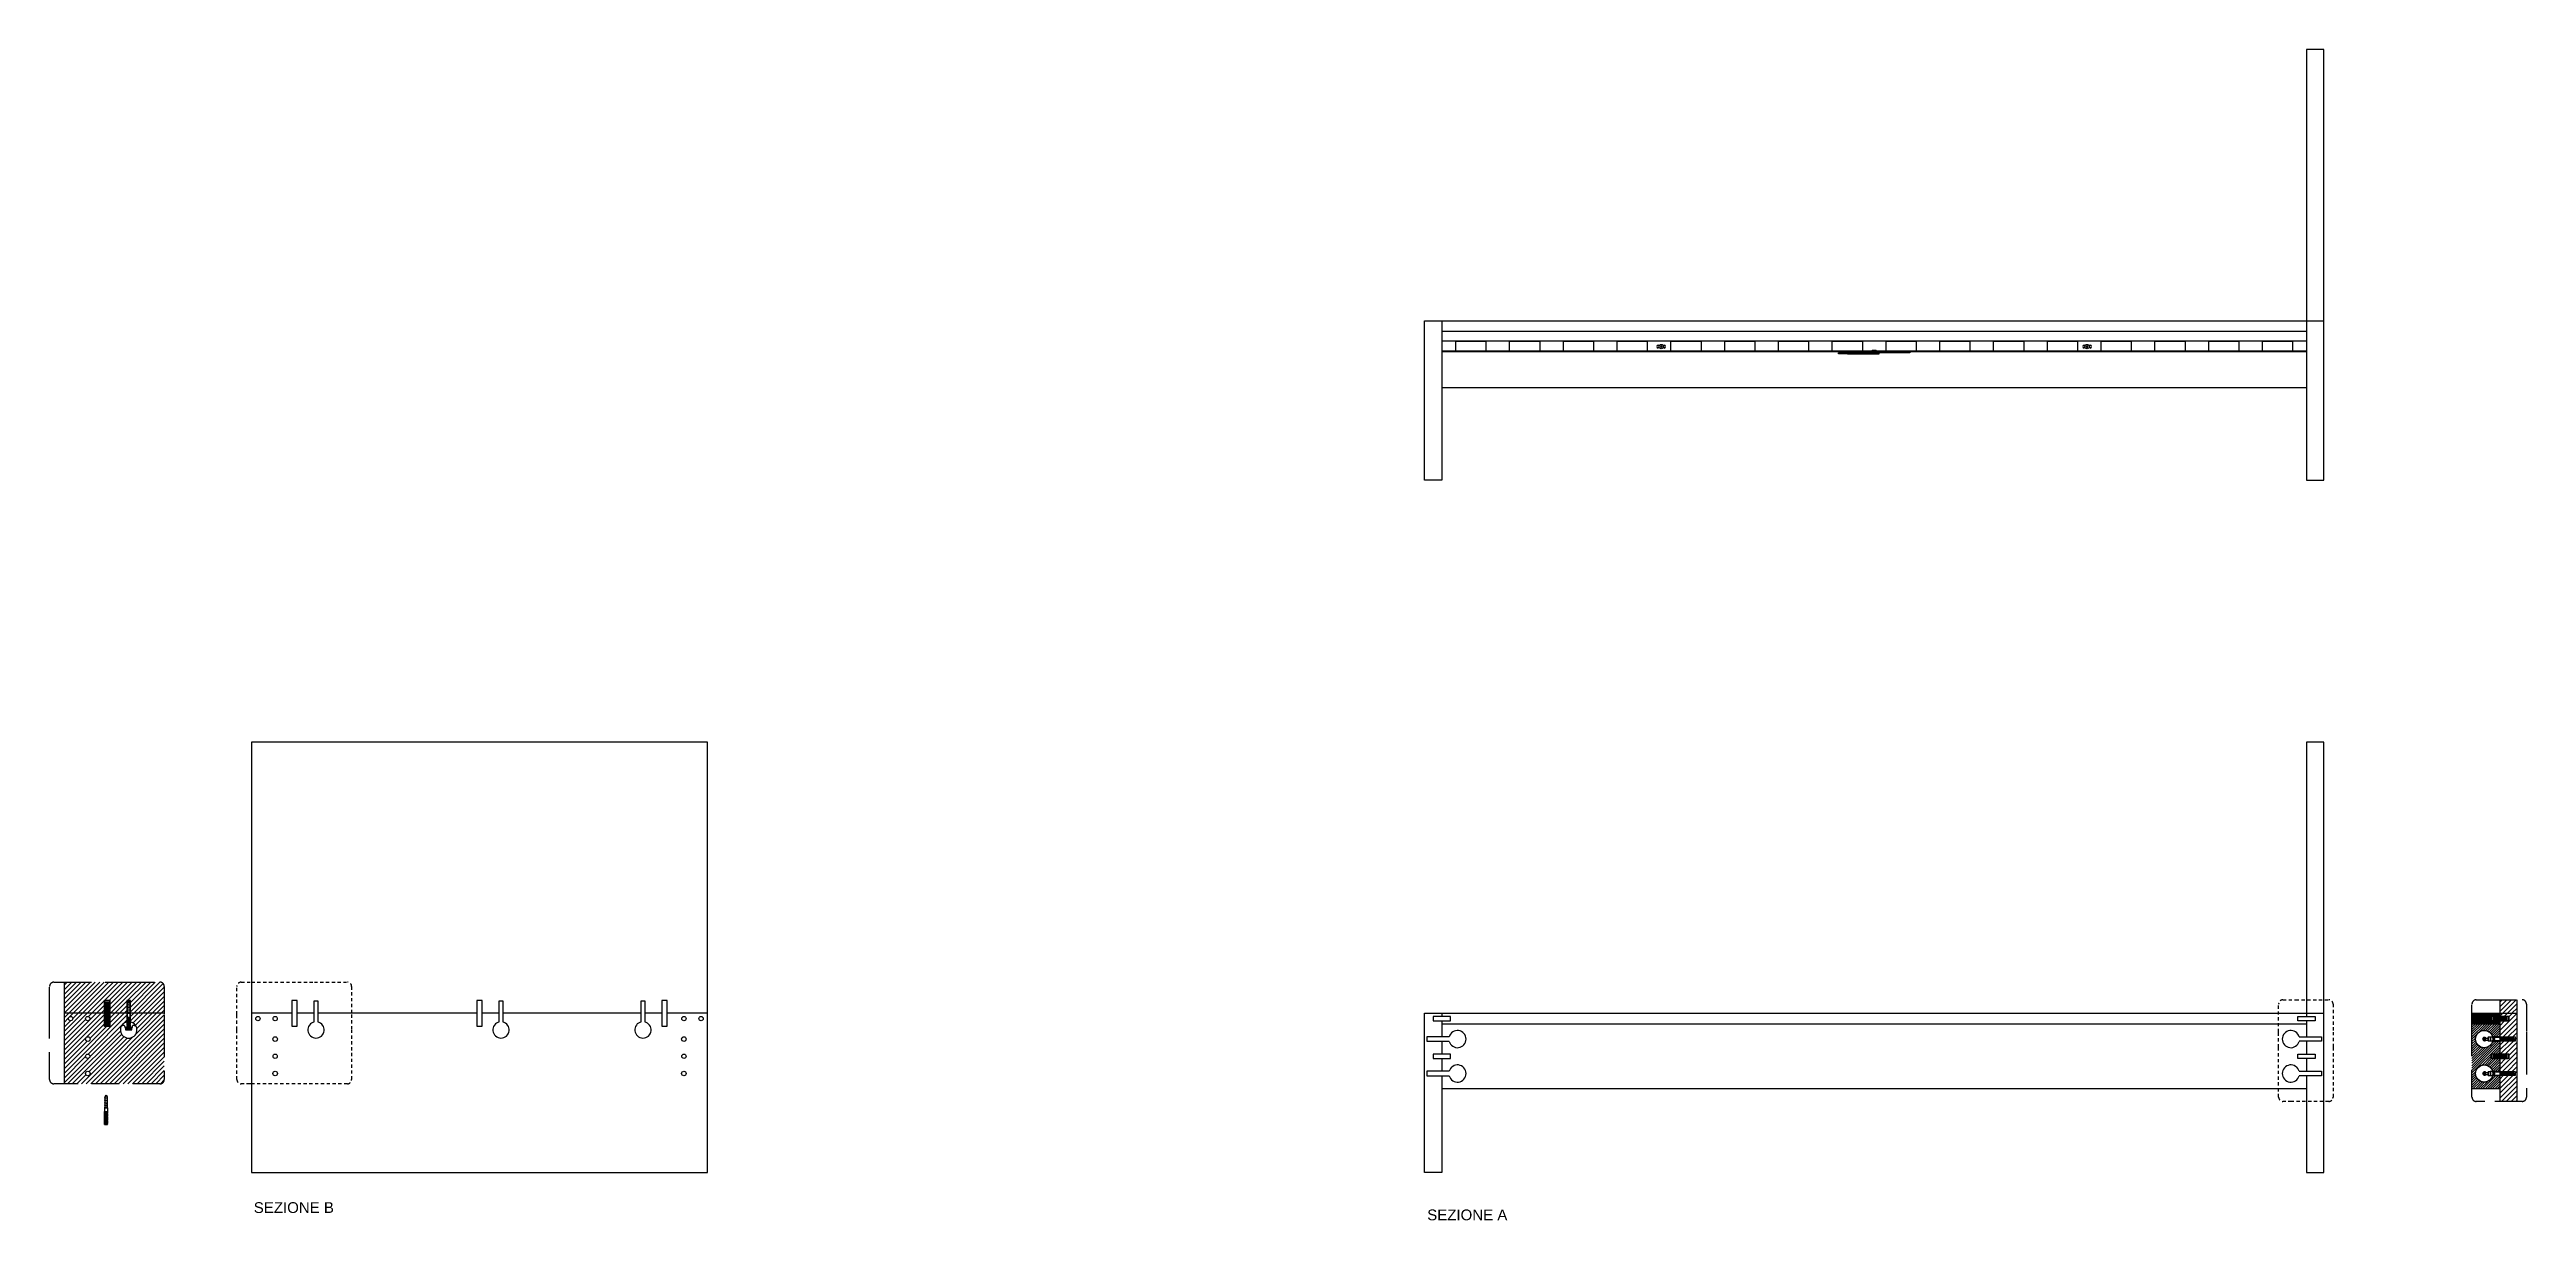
# Model space of a CAD drawing. Header units: millimetres. Extents: x 9 to 600, y -262 to 1234.
# Drawn here: x 9 to 585, y 962 to 1234 of the extents above; entities that cross this region are included whole.
import ezdxf

# ---------------------------------------------------------------- set-up
doc = ezdxf.new("R2010")
doc.units = ezdxf.units.MM
doc.linetypes.add('JIS_02_0.7', pattern=[1.35, 0.75, -0.6])
doc.linetypes.add('TRATTEGGIATA2', pattern=[9.525, 6.35, -3.175])
for name, color, linetype in [('campitura', 252, 'Continuous'), ('elementi sezionati', 170, 'Continuous'), ('SEZ 1', 150, 'Continuous'), ('sezioni', 2, 'Continuous'), ('simboli', 7, 'Continuous'), ('Vano viti', 130, 'Continuous'), ('Viti', 50, 'Continuous'), ('viti dietro', 249, 'Continuous')]:
    doc.layers.add(name, color=color, linetype=linetype)
doc.styles.get("Standard").update_dxf_attribs({"font": 'arial.ttf'})

msp = doc.modelspace()

# ---------------------------------------------------------------- texts
at = {"layer": 'sezioni', "char_height": 2.5, "attachment_point": 1}
for s, insert in [('SEZIONE B', (56.51, 966.39)), ('SEZIONE A', (329.25, 964.69))]:
    msp.add_mtext_dynamic_manual_height_columns(s, width=19.726, gutter_width=12.5, heights=[0], dxfattribs=dict(at, insert=insert))

# ---------------------------------------------------------------- blocks, each defined once
blk = doc.blocks.new('101359')
for p, q in [((40.25, 264.26), (40.25, 265.24)), ((43.65, 265.15), (40.45, 265.15)), ((43.65, 264.95), (40.45, 264.95)), ((43.85, 265.24), (43.85, 264.26)), ((43.65, 264.75), (40.45, 264.75)), ((43.65, 264.55), (40.45, 264.55)), ((43.65, 264.35), (40.45, 264.35))]:
    blk.add_line(p, q)
blk.add_lwpolyline([(44.05, 265, 0.198912), (44.02, 265.08), (43.88, 265.22, 0.198932), (43.81, 265.25), (40.29, 265.25, 0.198544), (40.22, 265.22), (40.08, 265.08, 0.199261), (40.05, 265), (40.05, 264.49, 0.198038), (40.08, 264.42), (40.22, 264.28, 0.199807), (40.29, 264.25), (43.81, 264.25, 0.198893), (43.88, 264.28), (44.02, 264.42, 0.198912), (44.05, 264.49), (44.05, 265)], format="xyb")
blk = doc.blocks.new('101367')
for p, q in [((40.33, 268.19), (40.33, 267.01)), ((40.53, 268), (45.73, 268)), ((40.53, 267.8), (45.73, 267.8)), ((40.53, 267.6), (45.73, 267.6)), ((40.53, 267.4), (45.73, 267.4)), ((40.53, 267.2), (45.73, 267.2)), ((45.93, 268.19), (45.93, 267.01))]:
    blk.add_line(p, q)
blk.add_lwpolyline([(40.3, 268.17), (40.19, 268.06, 0.198912), (40.13, 267.92), (40.13, 267.28, 0.198912), (40.19, 267.14), (40.3, 267.03, 0.198912), (40.37, 267), (45.89, 267, 0.198912), (45.96, 267.03), (46.07, 267.14, 0.198912), (46.13, 267.28), (46.13, 267.92, 0.198912), (46.07, 268.06), (45.96, 268.17, 0.198912), (45.89, 268.2), (40.37, 268.2, 0.198912)], format="xyb", close=True)
blk = doc.blocks.new('*U64')
blk.add_lwpolyline([(-0.02, 0.1), (-0.02, 0.25), (0.03, 0.1), (0.14, -0.5), (0.14, -0.65), (0.09, -0.5), (-0.02, 0.1)])
blk = doc.blocks.new('*U65')
at = {"layer": 'Viti', "color": 0, "linetype": 'ByBlock', "lineweight": -2, "transparency": 16777216}
for p in [(42.38, 270.66), (42.69, 270.66), (42.99, 270.66), (43.3, 270.66), (43.61, 270.66), (43.91, 270.66), (44.22, 270.66), (44.53, 270.66), (44.83, 270.66)]:
    blk.add_blockref('*U64', p, dxfattribs=at)
blk = doc.blocks.new('*U66')
blk.add_lwpolyline([(-0.02, 0.1), (-0.02, 0.25), (0.03, 0.1), (0.14, -0.5), (0.14, -0.65), (0.09, -0.5), (-0.02, 0.1)])
blk = doc.blocks.new('*U67')
at = {"layer": 'Viti', "color": 0, "linetype": 'ByBlock', "lineweight": -2, "transparency": 16777216}
for p in [(42.38, 270.66), (42.69, 270.66), (42.99, 270.66), (43.3, 270.66), (43.61, 270.66), (43.91, 270.66), (44.22, 270.66), (44.53, 270.66), (44.83, 270.66)]:
    blk.add_blockref('*U66', p, dxfattribs=at)
blk = doc.blocks.new('*U68')
blk.add_lwpolyline([(-0.01, 0.05), (0, 0.15), (0.04, 0.05), (0.13, -0.45), (0.13, -0.55), (0.08, -0.45), (-0.01, 0.05)])
blk = doc.blocks.new('*U69')
at = {"layer": 'Viti', "color": 0, "linetype": 'ByBlock', "lineweight": -2, "transparency": 16777216}
for p in [(42.38, 270.66), (42.76, 270.66), (43.15, 270.66), (43.53, 270.66), (43.91, 270.66), (44.3, 270.66), (44.68, 270.66)]:
    blk.add_blockref('*U68', p, dxfattribs=at)
blk = doc.blocks.new('114254')
for p, q in [((40.13, 245.68), (40.13, 244.18)), ((40.63, 245.68), (40.13, 245.68)), ((40.13, 245.3), (40.63, 245.3)), ((40.13, 244.55), (40.63, 244.55)), ((40.13, 244.18), (40.63, 244.18)), ((40.63, 245.73), (40.63, 244.13)), ((40.63, 244.18), (40.63, 245.68)), ((40.73, 245.83), (40.73, 244.03)), ((40.73, 245.83), (40.73, 245.83)), ((40.73, 244.03), (40.73, 244.03))]:
    blk.add_line(p, q)
for centre, start, end in [((40.73, 245.73), 90, 180), ((40.73, 244.13), 180, 270)]:
    blk.add_arc(centre, 0.1, start, end)
blk = doc.blocks.new('117327')
for p, q in [((40.06, 254.75), (40.08, 254.77)), ((40.08, 254.77), (40.08, 253.87)), ((40.28, 254.47), (40.23, 254.52)), ((40.23, 254.52), (40.23, 254.51)), ((40.24, 254.17), (40.23, 254.29)), ((40.23, 254.15), (40.24, 254.17)), ((40.24, 254.17), (40.29, 254.12)), ((40.3, 254.52), (40.28, 254.47)), ((40.31, 254.17), (40.28, 254.47)), ((40.29, 254.12), (40.31, 254.17)), ((40.35, 254.47), (40.3, 254.52)), ((40.31, 254.17), (40.36, 254.12)), ((40.37, 254.52), (40.35, 254.47)), ((40.38, 254.17), (40.35, 254.47)), ((40.36, 254.12), (40.38, 254.17)), ((40.42, 254.47), (40.37, 254.52)), ((40.38, 254.17), (40.43, 254.12)), ((40.44, 254.52), (40.42, 254.47)), ((40.45, 254.17), (40.42, 254.47)), ((40.43, 254.12), (40.45, 254.17)), ((40.49, 254.47), (40.44, 254.52)), ((40.45, 254.17), (40.5, 254.12)), ((40.51, 254.52), (40.49, 254.47)), ((40.52, 254.17), (40.49, 254.47)), ((40.5, 254.12), (40.52, 254.17)), ((40.56, 254.47), (40.51, 254.52)), ((40.52, 254.17), (40.57, 254.12)), ((40.58, 254.52), (40.56, 254.47)), ((40.59, 254.17), (40.56, 254.47)), ((40.57, 254.12), (40.59, 254.17)), ((40.63, 254.47), (40.58, 254.52)), ((40.59, 254.17), (40.64, 254.12)), ((40.65, 254.52), (40.63, 254.47)), ((40.66, 254.17), (40.63, 254.47)), ((40.64, 254.12), (40.66, 254.17)), ((40.7, 254.47), (40.65, 254.52)), ((40.66, 254.17), (40.71, 254.12)), ((40.72, 254.52), (40.7, 254.47)), ((40.73, 254.17), (40.7, 254.47)), ((40.71, 254.12), (40.73, 254.17)), ((40.77, 254.47), (40.72, 254.52)), ((40.73, 254.17), (40.78, 254.12)), ((40.8, 254.17), (40.77, 254.47)), ((40.77, 254.47), (40.8, 254.47)), ((40.78, 254.12), (40.8, 254.17)), ((40.8, 254.17), (40.8, 254.17)), ((40.83, 254.45), (40.83, 254.2))]:
    blk.add_line(p, q)
blk.add_lwpolyline([(40.08, 254.77), (40.2, 254.77, -0.414214), (40.23, 254.74), (40.23, 253.9, -0.414214), (40.2, 253.87), (40.08, 253.87), (40.06, 253.89, -0.198912), (40.03, 253.96), (40.03, 254.68)], format="xyb")
for centre, radius, start, end in [((40.13, 254.68), 0.1, 135, 180), ((40.8, 254.45), 0.025, 0, 90), ((40.8, 254.2), 0.025, 270, 0)]:
    blk.add_arc(centre, radius, start, end)
blk = doc.blocks.new('*U87')
blk.add_lwpolyline([(-0.01, 0.05), (0, 0.15), (0.04, 0.05), (0.13, -0.45), (0.13, -0.55), (0.08, -0.45), (-0.01, 0.05)])
blk = doc.blocks.new('*U88')
at = {"layer": 'viti dietro', "color": 0, "linetype": 'ByBlock', "lineweight": -2, "transparency": 16777216}
for p in [(42.38, 270.66), (42.76, 270.66), (43.15, 270.66), (43.53, 270.66), (43.91, 270.66), (44.3, 270.66), (44.68, 270.66)]:
    blk.add_blockref('*U87', p, dxfattribs=at)

# ---------------------------------------------------------------- hatches: boundary and pattern name
at = {"layer": 'campitura'}
h = msp.add_hatch(dxfattribs=at)
h.set_pattern_fill('ANSI31', color=256, scale=0.24)
h.paths.add_polyline_path([(18.45, 1004.28, -1), (17.4, 1004.28, -1)], flags=16)
h.paths.add_polyline_path([(17.43, 1009.03, -1), (18.43, 1009.03, -1)], flags=16)
h.paths.add_polyline_path([(18.43, 1000.28, -1), (17.43, 1000.28, -1)], flags=16)
h.paths.add_polyline_path([(13.43, 1009.03, -1), (14.43, 1009.03, -1)], flags=16)
h.paths.add_polyline_path([(18.45, 996.28, -1), (17.4, 996.28, -1)], flags=16)
edge = h.paths.add_edge_path()
edge.add_line((23.07, 1013.32), (23.07, 1010.28))
edge.add_line((23.07, 1010.28), (27.04, 1010.28))
edge.add_line((27.04, 1010.28), (27.04, 1013.21))
edge.add_line((27.04, 1013.21), (27.82, 1013.21))
edge.add_line((27.82, 1013.21), (27.82, 1010.28))
edge.add_line((27.82, 1010.28), (35.71, 1010.28))
edge.add_line((35.71, 1010.28), (35.71, 1016.5))
edge.add_arc((34.71, 1016.5), 1, 0, 90)
edge.add_line((34.71, 1017.5), (27.04, 1017.5))
edge.add_line((27.04, 1017.5), (12.43, 1017.5))
edge.add_line((12.43, 1017.5), (12.43, 1010.28))
edge.add_line((12.43, 1010.28), (21.79, 1010.28))
edge.add_line((21.79, 1010.28), (21.79, 1013.32))
edge.add_line((21.79, 1013.32), (23.07, 1013.32))
edge = h.paths.add_edge_path()
edge.add_line((21.79, 1007.24), (21.79, 1010.28))
edge.add_line((21.79, 1010.28), (12.43, 1010.28))
edge.add_line((12.43, 1010.28), (12.43, 993.89))
edge.add_line((12.43, 993.89), (34.71, 993.89))
edge.add_arc((34.71, 994.89), 1, 270, 360)
edge.add_line((35.71, 994.89), (35.71, 1006.46))
edge.add_line((35.71, 1006.46), (35.71, 1010))
edge.add_line((35.71, 1010), (35.71, 1010.28))
edge.add_line((35.71, 1010.28), (27.83, 1010.28))
edge.add_line((27.83, 1010.28), (27.83, 1009.03))
edge.add_line((27.83, 1009.03), (27.87, 1009.03))
edge.add_line((27.87, 1009.03), (27.87, 1008.28))
edge.add_arc((27.42, 1006.41), 1.93, -256.93984, 76.6341, ccw=False)
edge.add_line((26.99, 1008.28), (26.99, 1009.03))
edge.add_line((26.99, 1009.03), (27.03, 1009.03))
edge.add_line((27.03, 1009.03), (27.03, 1010.28))
edge.add_line((27.03, 1010.28), (23.07, 1010.28))
edge.add_line((23.07, 1010.28), (23.07, 1007.24))
edge.add_line((23.07, 1007.24), (21.79, 1007.24))
h = msp.add_hatch(dxfattribs=at)
h.set_pattern_fill('ANSI31', color=256, scale=0.24)
h.paths.add_polyline_path([(582.58, 1013.41), (578.58, 1013.41), (578.58, 1010.28), (582.58, 1010.28)])
h = msp.add_hatch(dxfattribs=at)
h.set_pattern_fill('ANSI31', color=256, scale=0.05)
h.paths.add_polyline_path([(578.58, 1008.49), (576.54, 1008.49), (576.54, 1009.57), (578.58, 1009.57), (578.58, 1010.28), (572.09, 1010.28), (572.09, 1007.78), (578.58, 1007.78)])
h = msp.add_hatch(dxfattribs=at)
h.set_pattern_fill('ANSI31', color=256, scale=0.125)
edge = h.paths.add_edge_path()
edge.add_line((576.89, 996.85), (578.58, 996.85))
edge.add_line((578.58, 996.85), (578.58, 999.74))
edge.add_line((578.58, 999.74), (576.54, 999.74))
edge.add_line((576.54, 999.74), (576.54, 1000.82))
edge.add_line((576.54, 1000.82), (578.58, 1000.82))
edge.add_line((578.58, 1000.82), (578.58, 1003.72))
edge.add_line((578.58, 1003.72), (576.89, 1003.72))
edge.add_arc((574.93, 1004.28), 2.04, 16.0789, 343.9211, ccw=False)
edge.add_line((576.89, 1004.85), (578.58, 1004.85))
edge.add_line((578.58, 1004.85), (578.58, 1007.78))
edge.add_line((578.58, 1007.78), (572.09, 1007.78))
edge.add_line((572.09, 1007.78), (572.09, 1005.91))
edge.add_line((572.09, 1005.91), (572.09, 1002.37))
edge.add_line((572.09, 1002.37), (572.09, 992.78))
edge.add_line((572.09, 992.78), (578.58, 992.78))
edge.add_line((578.58, 992.78), (578.58, 995.72))
edge.add_line((578.58, 995.72), (576.89, 995.72))
edge.add_arc((574.93, 996.28), 2.04, 16.0789, 343.9211, ccw=False)
h = msp.add_hatch(dxfattribs=at)
h.set_pattern_fill('ANSI31', color=256, scale=0.25)
h.paths.add_polyline_path([(582.58, 1010.28), (578.58, 1010.28), (578.58, 1009.57), (580.62, 1009.57), (580.62, 1008.49), (578.58, 1008.49), (578.58, 1004.85), (578.62, 1004.85), (578.62, 1004.77), (582.12, 1004.77), (582.12, 1003.81), (578.62, 1003.81), (578.62, 1003.72), (578.58, 1000.82), (580.62, 1000.82), (580.62, 999.74), (578.58, 999.74), (578.58, 996.85), (578.62, 996.85), (578.62, 996.77), (582.12, 996.77), (582.12, 995.8), (578.62, 995.8), (578.62, 995.72), (578.58, 989.79), (582.58, 989.79)])

# ---------------------------------------------------------------- linework, layer by layer
for p, q in [((533.64, 1166.39), (332.64, 1166.39)), ((533.64, 1164.09), (332.64, 1164.09)), ((533.64, 1163.89), (332.64, 1163.89)), ((332.64, 1155.64), (533.64, 1155.64))]:
    msp.add_line(p, q)
for points in [[(332.64, 1171.14), (533.64, 1171.14), (533.64, 1168.64), (332.64, 1168.64)], [(382.96, 1165.47), (383.26, 1165.47)], [(383.26, 1164.82), (382.96, 1164.82)], [(384.02, 1165.47), (384.31, 1165.47)], [(384.31, 1164.82), (384.02, 1164.82)], [(481.96, 1165.47), (482.26, 1165.47)], [(482.26, 1164.82), (481.96, 1164.82)], [(483.02, 1165.47), (483.31, 1165.47)], [(483.31, 1164.82), (483.02, 1164.82)], [(21.94, 990.39), (21.94, 990.72)], [(21.94, 990.01), (21.94, 990.34)], [(22.44, 990.81), (22.44, 990.48)], [(22.44, 990.43), (22.44, 990.1)], [(21.94, 989.62), (21.94, 989.96)], [(21.94, 989.24), (21.94, 989.57)], [(21.94, 988.86), (21.94, 989.19)], [(22.44, 990.05), (22.44, 989.71)], [(22.44, 989.66), (22.44, 989.33)], [(22.44, 989.28), (22.44, 988.95)]]:
    msp.add_lwpolyline(points)
for points in [[(383.82, 1165.19), (383.7, 1165.19, -0.414214), (383.69, 1165.2), (383.69, 1165.33, 0.414214), (383.68, 1165.34), (383.6, 1165.34, 0.414214), (383.59, 1165.33), (383.59, 1165.2, -0.414214), (383.58, 1165.19), (383.45, 1165.19, 0.414214), (383.44, 1165.18), (383.44, 1165.1, 0.414214), (383.45, 1165.09), (383.58, 1165.09, -0.414214), (383.59, 1165.08), (383.59, 1164.96, 0.414214), (383.6, 1164.95), (383.68, 1164.95, 0.414214), (383.69, 1164.96), (383.69, 1165.08, -0.414214), (383.7, 1165.09), (383.82, 1165.09, 0.414214), (383.83, 1165.1), (383.83, 1165.18, 0.414214)], [(482.82, 1165.19), (482.7, 1165.19, -0.414214), (482.69, 1165.2), (482.69, 1165.33, 0.414214), (482.68, 1165.34), (482.6, 1165.34, 0.414214), (482.59, 1165.33), (482.59, 1165.2, -0.414214), (482.58, 1165.19), (482.45, 1165.19, 0.414214), (482.44, 1165.18), (482.44, 1165.1, 0.414214), (482.45, 1165.09), (482.58, 1165.09, -0.414214), (482.59, 1165.08), (482.59, 1164.96, 0.414214), (482.6, 1164.95), (482.68, 1164.95, 0.414214), (482.69, 1164.96), (482.69, 1165.08, -0.414214), (482.7, 1165.09), (482.82, 1165.09, 0.414214), (482.83, 1165.1), (482.83, 1165.18, 0.414214)]]:
    msp.add_lwpolyline(points, format="xyb", close=True)
msp.add_lwpolyline([(21.94, 990.77), (21.94, 990.83, -0.175452), (22.01, 991.02), (22.18, 991.23, -0.468375), (22.2, 991.23), (22.37, 991.02, -0.149), (22.44, 990.86, -0.149)], format="xyb")
for centre in [(383.64, 1165.14), (482.64, 1165.14)]:
    msp.add_circle(centre, 0.5)
for centre, start, end in [((382.96, 1165.14), 90, 270), ((384.31, 1165.14), 270, 90), ((481.96, 1165.14), 90, 270), ((483.31, 1165.14), 270, 90)]:
    msp.add_arc(centre, 0.325, start, end)
at = {"layer": 'elementi sezionati'}
for p, q in [((533.64, 1171.14), (537.64, 1171.14)), ((426.95, 1163.69), (431.96, 1163.69)), ((533.64, 1010.28), (537.64, 1010.28)), ((332.64, 992.78), (533.64, 992.78))]:
    msp.add_line(p, q, dxfattribs=at)
for points in [[(533.64, 1134.14), (537.64, 1134.14), (537.64, 1234.14), (533.64, 1234.14), (533.64, 1134.14)], [(328.64, 1134.14), (328.64, 1171.14), (332.64, 1171.14), (332.64, 1134.14), (328.64, 1134.14)], [(424.87, 1163.69), (426.95, 1163.69), (426.95, 1163.49), (424.87, 1163.49), (424.87, 1163.69)], [(426.95, 1163.49), (434.31, 1163.49), (434.31, 1163.69)], [(439.33, 1163.69), (431.96, 1163.69), (431.96, 1163.89)], [(441.4, 1163.89), (441.4, 1163.69), (439.33, 1163.69), (439.33, 1163.89)], [(161.98, 1010.28), (161.98, 1073.28), (55.98, 1073.28), (55.98, 1010.28)], [(533.64, 973.28), (537.64, 973.28), (537.64, 1073.28), (533.64, 1073.28), (533.64, 1009.53)], [(65.38, 1010.28), (55.98, 1010.28), (55.98, 973.28), (161.98, 973.28)], [(70.58, 1010.28), (66.58, 1010.28)], [(108.38, 1010.28), (71.38, 1010.28)], [(113.58, 1010.28), (109.58, 1010.28)], [(146.58, 1010.28), (114.38, 1010.28)], [(151.38, 1010.28), (147.38, 1010.28)], [(161.98, 973.28), (161.98, 1010.28), (152.58, 1010.28)], [(328.64, 973.28), (328.64, 1010.28), (332.64, 1010.28), (332.64, 1009.53)], [(332.64, 1010.28), (533.64, 1010.28), (533.64, 1009.53)], [(533.64, 1008.53), (533.64, 1007.78), (332.64, 1007.78)], [(332.64, 1008.53), (332.64, 1004.81)], [(533.64, 1008.53), (533.64, 1004.81)], [(332.64, 1003.76), (332.64, 1000.78)], [(533.64, 1003.76), (533.64, 1000.78)], [(332.64, 999.78), (332.64, 996.81)], [(533.64, 999.78), (533.64, 996.81)], [(332.64, 995.76), (332.64, 973.28), (328.64, 973.28)], [(533.64, 995.76), (533.64, 973.28)]]:
    msp.add_lwpolyline(points, dxfattribs=at)
for points in [[(335.89, 1166.39), (342.89, 1166.39), (342.89, 1164.09), (335.89, 1164.09)], [(348.39, 1166.39), (355.39, 1166.39), (355.39, 1164.09), (348.39, 1164.09)], [(360.89, 1166.39), (367.89, 1166.39), (367.89, 1164.09), (360.89, 1164.09)], [(373.39, 1166.39), (380.39, 1166.39), (380.39, 1164.09), (373.39, 1164.09)], [(385.89, 1166.39), (392.89, 1166.39), (392.89, 1164.09), (385.89, 1164.09)], [(398.39, 1166.39), (405.39, 1166.39), (405.39, 1164.09), (398.39, 1164.09)], [(410.89, 1166.39), (417.89, 1166.39), (417.89, 1164.09), (410.89, 1164.09)], [(423.39, 1166.39), (430.39, 1166.39), (430.39, 1164.09), (423.39, 1164.09)], [(435.89, 1166.39), (442.89, 1166.39), (442.89, 1164.09), (435.89, 1164.09)], [(448.39, 1166.39), (455.39, 1166.39), (455.39, 1164.09), (448.39, 1164.09)], [(460.89, 1166.39), (467.89, 1166.39), (467.89, 1164.09), (460.89, 1164.09)], [(473.39, 1166.39), (480.39, 1166.39), (480.39, 1164.09), (473.39, 1164.09)], [(485.89, 1166.39), (492.89, 1166.39), (492.89, 1164.09), (485.89, 1164.09)], [(498.39, 1166.39), (505.39, 1166.39), (505.39, 1164.09), (498.39, 1164.09)], [(510.89, 1166.39), (517.89, 1166.39), (517.89, 1164.09), (510.89, 1164.09)], [(523.39, 1166.39), (530.39, 1166.39), (530.39, 1164.09), (523.39, 1164.09)]]:
    msp.add_lwpolyline(points, close=True, dxfattribs=at)
at = {"layer": 'SEZ 1'}
for p, q in [((578.58, 1010.28), (582.58, 1010.28)), ((572.09, 992.78), (578.58, 992.78))]:
    msp.add_line(p, q, dxfattribs=at)
for points in [[(12.43, 1017.5), (12.43, 1010.28)], [(578.58, 1013.41), (578.58, 1009.57)], [(582.58, 989.79), (582.58, 1013.41)], [(21.79, 1010.28), (12.43, 1010.28), (12.43, 993.89)], [(27.04, 1010.28), (23.07, 1010.28)], [(35.71, 1010.28), (27.82, 1010.28)], [(572.09, 1010.28), (578.58, 1010.28), (578.58, 1009.57)], [(578.58, 1008.49), (578.58, 1007.78), (572.09, 1007.78)], [(578.58, 1008.49), (578.58, 1004.85)], [(578.58, 1003.72), (578.58, 1000.82)], [(578.58, 999.74), (578.58, 996.85)], [(578.58, 995.72), (578.58, 989.79)]]:
    msp.add_lwpolyline(points, dxfattribs=at)
for points in [[(21.79, 1010.28), (21.79, 1013.32), (23.07, 1013.32), (23.07, 1007.24), (21.79, 1007.24)], [(576.54, 1009.03), (576.54, 1009.57), (580.62, 1009.57), (580.62, 1008.49), (576.54, 1008.49)], [(576.54, 1000.28), (576.54, 1000.82), (580.62, 1000.82), (580.62, 999.74), (576.54, 999.74)]]:
    msp.add_lwpolyline(points, close=True, dxfattribs=at)
for points in [[(27.87, 1008.28), (27.87, 1009.03), (27.82, 1009.03), (27.82, 1010.28), (27.82, 1013.21), (27.43, 1013.21), (27.04, 1013.21), (27.04, 1010.28), (27.04, 1009.03), (26.99, 1009.03), (26.99, 1008.28, 8.63415)], [(576.89, 1004.85), (578.62, 1004.85), (578.62, 1004.77), (582.12, 1004.77), (582.12, 1003.81), (578.62, 1003.81), (578.62, 1003.72), (576.89, 1003.72, -7.079996)], [(576.89, 996.85), (578.62, 996.85), (578.62, 996.77), (582.12, 996.77), (582.12, 995.8), (578.62, 995.8), (578.62, 995.72), (576.89, 995.72, -7.079996)]]:
    msp.add_lwpolyline(points, format="xyb", close=True, dxfattribs=at)
at = {"layer": 'simboli', "linetype": 'TRATTEGGIATA2'}
for points in [[(12.43, 1017.5), (27.04, 1017.5), (34.71, 1017.5, -0.414214), (35.71, 1016.5), (35.71, 1010), (35.71, 1006.46), (35.71, 994.89, -0.414214), (34.71, 993.89), (12.43, 993.89), (12.04, 993.89), (10.04, 993.89, -0.414214), (9.04, 994.89), (9.04, 1006.46), (9.04, 1010), (9.04, 1016.5, -0.414214), (10.04, 1017.5)], [(572.09, 1002.37), (572.09, 1005.91), (572.09, 1012.41, -0.414214), (573.09, 1013.41), (576.08, 1013.41), (583.75, 1013.41, -0.414214), (584.75, 1012.41), (584.75, 1005.91), (584.75, 1002.37), (584.75, 990.79, -0.414214), (583.75, 989.79), (575.09, 989.79), (573.09, 989.79, -0.414214), (572.09, 990.79)]]:
    msp.add_lwpolyline(points, format="xyb", close=True, dxfattribs=at)
at = {"layer": 'simboli', "linetype": 'JIS_02_0.7'}
for points in [[(55.98, 1017.5), (70.59, 1017.5), (78.26, 1017.5, -0.414214), (79.26, 1016.5), (79.26, 1010), (79.26, 1006.46), (79.26, 994.89, -0.414214), (78.26, 993.89), (55.98, 993.89), (55.59, 993.89), (53.59, 993.89, -0.414214), (52.59, 994.89), (52.59, 1006.46), (52.59, 1010), (52.59, 1016.5, -0.414214), (53.59, 1017.5)], [(527.15, 1002.37), (527.15, 1005.91), (527.15, 1012.41, -0.414214), (528.15, 1013.41), (531.13, 1013.41), (538.8, 1013.41, -0.414214), (539.8, 1012.41), (539.8, 1005.91), (539.8, 1002.37), (539.8, 990.79, -0.414214), (538.8, 989.79), (530.15, 989.79), (528.15, 989.79, -0.414214), (527.15, 990.79)]]:
    msp.add_lwpolyline(points, format="xyb", close=True, dxfattribs=at)
at = {"layer": 'Vano viti'}
for points in [[(66.58, 1013.28), (65.38, 1013.28), (65.38, 1007.28), (66.58, 1007.28), (66.58, 1013.28)], [(109.58, 1013.28), (108.38, 1013.28), (108.38, 1007.28), (109.58, 1007.28), (109.58, 1013.28)], [(152.58, 1013.28), (151.38, 1013.28), (151.38, 1007.28), (152.58, 1007.28), (152.58, 1013.28)], [(70.58, 1008.26), (70.58, 1013.18), (71.38, 1013.18), (71.38, 1008.26)], [(113.58, 1008.26), (113.58, 1013.18), (114.38, 1013.18), (114.38, 1008.26)], [(146.58, 1008.26), (146.58, 1013.18), (147.38, 1013.18), (147.38, 1008.26)], [(334.64, 1009.53), (330.64, 1009.53), (330.64, 1008.53), (334.64, 1008.53), (334.64, 1009.53)], [(531.64, 1009.53), (535.64, 1009.53), (535.64, 1008.53), (531.64, 1008.53), (531.64, 1009.53)], [(334.36, 1004.81), (329.14, 1004.81), (329.14, 1003.76), (334.36, 1003.76)], [(531.92, 1004.81), (537.14, 1004.81), (537.14, 1003.76), (531.92, 1003.76)], [(334.36, 996.81), (329.14, 996.81), (329.14, 995.76), (334.36, 995.76)], [(334.64, 1000.78), (330.64, 1000.78), (330.64, 999.78), (334.64, 999.78), (334.64, 1000.78)], [(531.64, 1000.78), (535.64, 1000.78), (535.64, 999.78), (531.64, 999.78), (531.64, 1000.78)], [(531.92, 996.81), (537.14, 996.81), (537.14, 995.76), (531.92, 995.76)]]:
    msp.add_lwpolyline(points, dxfattribs=at)
for centre, radius in [((13.93, 1009.03), 0.5), ((17.93, 1009.03), 0.5), ((57.48, 1009.03), 0.5), ((61.48, 1009.03), 0.5), ((156.48, 1009.03), 0.5), ((160.48, 1009.03), 0.5), ((17.93, 1004.28), 0.525), ((61.48, 1004.28), 0.525), ((156.48, 1004.28), 0.525), ((17.93, 996.28), 0.525), ((17.93, 1000.28), 0.5), ((61.48, 996.28), 0.525), ((61.48, 1000.28), 0.5), ((156.48, 996.28), 0.525), ((156.48, 1000.28), 0.5)]:
    msp.add_circle(centre, radius, dxfattribs=at)
for centre, radius, start, end in [((70.97, 1006.41), 1.9, 101.99901, 77.69252), ((113.97, 1006.41), 1.9, 101.99901, 77.69252), ((146.97, 1006.41), 1.9, 101.99901, 77.69252), ((336.29, 1004.28), 2, 195.21846, 164.78154), ((529.99, 1004.28), 2, 15.21846, 344.78154), ((336.29, 996.28), 2, 195.21846, 164.78154), ((529.99, 996.28), 2, 15.21846, 344.78154)]:
    msp.add_arc(centre, radius, start, end, dxfattribs=at)
at = {"layer": 'Viti'}
for p, q in [((27.78, 1008.98), (27.08, 1008.98)), ((27.08, 1008.98), (27.08, 1008.93)), ((27.18, 1010.28), (27.68, 1010.28)), ((25.95, 1007.35), (25.79, 1007.35)), ((26.63, 1007.06), (28.21, 1007.06)), ((27.08, 1006.41), (27.78, 1006.46)), ((27.08, 1006.41), (27.77, 1006.41)), ((27.78, 1006.42), (27.78, 1006.46)), ((28.89, 1007.35), (29.05, 1007.35)), ((578.58, 1004.58), (578.6, 1004.58)), ((578.58, 1003.98), (578.71, 1003.98)), ((578.65, 1004.58), (578.91, 1004.58)), ((578.76, 1003.98), (579.02, 1003.98)), ((578.96, 1004.58), (579.22, 1004.58)), ((579.07, 1003.98), (579.32, 1003.98)), ((579.27, 1004.58), (579.52, 1004.58)), ((579.37, 1003.98), (579.63, 1003.98)), ((579.57, 1004.58), (579.83, 1004.58)), ((579.68, 1003.98), (579.94, 1003.98)), ((579.88, 1004.58), (580.14, 1004.58)), ((579.99, 1003.98), (580.24, 1003.98)), ((580.19, 1004.58), (580.44, 1004.58)), ((580.29, 1003.98), (580.55, 1003.98)), ((580.49, 1004.58), (580.75, 1004.58)), ((580.6, 1003.98), (580.86, 1003.98)), ((580.8, 1004.58), (581.06, 1004.58)), ((580.91, 1003.98), (581.16, 1003.98)), ((581.11, 1004.58), (581.36, 1004.58)), ((581.21, 1003.98), (581.37, 1003.98)), ((581.59, 1004.53), (581.69, 1004.48)), ((581.75, 1004.12), (581.59, 1004.04)), ((581.69, 1004.48), (581.69, 1004.63)), ((581.69, 1004.63), (581.74, 1004.46)), ((581.75, 1004.12), (581.69, 1004.48)), ((581.74, 1004.46), (582.08, 1004.28)), ((581.74, 1004.46), (581.8, 1004.14)), ((581.81, 1003.97), (581.75, 1004.12)), ((582.08, 1004.28), (581.8, 1004.14)), ((581.8, 1004.14), (581.81, 1003.97)), ((578.58, 996.58), (578.6, 996.58)), ((578.65, 996.58), (578.91, 996.58)), ((578.96, 996.58), (579.22, 996.58)), ((579.27, 996.58), (579.52, 996.58)), ((579.57, 996.58), (579.83, 996.58)), ((579.88, 996.58), (580.14, 996.58)), ((580.19, 996.58), (580.44, 996.58)), ((580.49, 996.58), (580.75, 996.58)), ((580.8, 996.58), (581.06, 996.58)), ((581.11, 996.58), (581.36, 996.58)), ((581.59, 996.53), (581.69, 996.48)), ((581.75, 996.12), (581.59, 996.04)), ((581.69, 996.48), (581.69, 996.63)), ((581.69, 996.63), (581.74, 996.45)), ((581.75, 996.12), (581.69, 996.48)), ((581.74, 996.45), (582.08, 996.28)), ((581.74, 996.45), (581.8, 996.14)), ((581.81, 995.97), (581.75, 996.12)), ((582.08, 996.28), (581.8, 996.14)), ((581.8, 996.14), (581.81, 995.97)), ((578.58, 995.98), (578.71, 995.98)), ((578.76, 995.98), (579.02, 995.98)), ((579.07, 995.98), (579.32, 995.98)), ((579.37, 995.98), (579.63, 995.98)), ((579.68, 995.98), (579.94, 995.98)), ((579.99, 995.98), (580.24, 995.98)), ((580.29, 995.98), (580.55, 995.98)), ((580.6, 995.98), (580.86, 995.98)), ((580.91, 995.98), (581.16, 995.98)), ((581.21, 995.98), (581.37, 995.98))]:
    msp.add_line(p, q, dxfattribs=at)
for points in [[(27.08, 1008.86), (27.03, 1008.88), (27.08, 1008.93)], [(27.08, 1008.79), (27.03, 1008.81), (27.08, 1008.86)], [(27.08, 1008.72), (27.03, 1008.74), (27.08, 1008.79)], [(27.08, 1008.65), (27.03, 1008.67), (27.08, 1008.72)], [(27.08, 1008.58), (27.03, 1008.6), (27.08, 1008.65)], [(27.08, 1008.51), (27.03, 1008.53), (27.08, 1008.58)], [(27.08, 1008.44), (27.03, 1008.46), (27.08, 1008.51)], [(27.08, 1008.37), (27.03, 1008.39), (27.08, 1008.44)], [(27.08, 1008.3), (27.03, 1008.32), (27.08, 1008.37)], [(27.03, 1008.25), (27.08, 1008.3)], [(27.08, 1008.98), (27.08, 1009.38), (27.78, 1009.38), (27.78, 1008.98)], [(27.08, 1008.93), (27.78, 1008.98)], [(27.08, 1008.86), (27.78, 1008.91)], [(27.08, 1008.79), (27.78, 1008.84)], [(27.08, 1008.72), (27.78, 1008.77)], [(27.08, 1008.65), (27.78, 1008.7)], [(27.08, 1008.58), (27.78, 1008.63)], [(27.08, 1008.51), (27.78, 1008.56)], [(27.08, 1008.44), (27.78, 1008.49)], [(27.08, 1008.37), (27.78, 1008.42)], [(27.08, 1008.3), (27.78, 1008.35)], [(27.13, 1009.38), (27.13, 1010.28), (27.73, 1010.28), (27.73, 1009.38)], [(27.18, 1012.33), (27.18, 1012.67)], [(27.18, 1011.95), (27.18, 1012.28)], [(27.18, 1011.57), (27.18, 1011.9)], [(27.18, 1011.18), (27.18, 1011.52)], [(27.18, 1010.8), (27.18, 1011.13)], [(27.18, 1010.42), (27.18, 1010.75)], [(27.18, 1010.28), (27.18, 1010.37)], [(27.67, 1008.27), (27.78, 1008.28)], [(27.68, 1012.76), (27.68, 1012.42)], [(27.68, 1012.37), (27.68, 1012.04)], [(27.68, 1011.99), (27.68, 1011.66)], [(27.68, 1011.61), (27.68, 1011.27)], [(27.68, 1011.22), (27.68, 1010.89)], [(27.68, 1010.84), (27.68, 1010.51)], [(27.68, 1010.46), (27.68, 1010.28)], [(27.78, 1008.91), (27.83, 1008.96), (27.78, 1008.98)], [(27.78, 1008.84), (27.83, 1008.89), (27.78, 1008.91)], [(27.78, 1008.77), (27.83, 1008.82), (27.78, 1008.84)], [(27.78, 1008.7), (27.83, 1008.75), (27.78, 1008.77)], [(27.78, 1008.63), (27.83, 1008.68), (27.78, 1008.7)], [(27.78, 1008.56), (27.83, 1008.61), (27.78, 1008.63)], [(27.78, 1008.49), (27.83, 1008.54), (27.78, 1008.56)], [(27.78, 1008.42), (27.83, 1008.47), (27.78, 1008.49)], [(27.78, 1008.35), (27.83, 1008.4), (27.78, 1008.42)], [(27.78, 1008.28), (27.83, 1008.33), (27.78, 1008.35)], [(27.81, 1008.25), (27.83, 1008.26), (27.78, 1008.28)], [(27.08, 1006.41), (27.03, 1006.43), (27.06, 1006.46)], [(576.86, 1004.81), (578.58, 1004.81), (578.58, 1003.76), (576.86, 1003.76)], [(578.58, 1004.63), (576.98, 1004.63), (576.98, 1003.93), (578.58, 1003.93)], [(581.36, 1004.58), (581.36, 1004.73), (581.41, 1004.58), (581.52, 1004.01), (581.52, 1003.85), (581.47, 1004), (581.36, 1004.58)], [(576.86, 996.81), (578.58, 996.81), (578.58, 995.76), (576.86, 995.76)], [(578.58, 996.63), (576.98, 996.63), (576.98, 995.93), (578.58, 995.93)], [(581.36, 996.58), (581.36, 996.73), (581.41, 996.58), (581.52, 996.01), (581.52, 995.84), (581.47, 995.99), (581.36, 996.58)]]:
    msp.add_lwpolyline(points, dxfattribs=at)
for points in [[(27.18, 1012.72), (27.18, 1012.78, -0.175452), (27.25, 1012.97), (27.42, 1013.17, -0.468375), (27.43, 1013.17), (27.61, 1012.97, -0.149), (27.67, 1012.81, -0.149)], [(576.98, 1004.63), (577.23, 1004.49, -0.259444), (577.34, 1004.28), (577.34, 1004.28, -0.259444), (577.23, 1004.08), (576.98, 1003.93)], [(576.98, 996.63), (577.23, 996.49, -0.259444), (577.34, 996.28), (577.34, 996.28, -0.259444), (577.23, 996.08), (576.98, 995.93)]]:
    msp.add_lwpolyline(points, format="xyb", dxfattribs=at)
for points in [[(574.73, 1004.63), (574.53, 1004.28), (574.73, 1003.94), (575.13, 1003.94), (575.33, 1004.28), (575.13, 1004.63)], [(574.73, 996.63), (574.53, 996.28), (574.73, 995.94), (575.13, 995.94), (575.33, 996.28), (575.13, 996.63)]]:
    msp.add_lwpolyline(points, close=True, dxfattribs=at)
for centre in [(574.93, 1004.28), (574.93, 996.28)]:
    msp.add_circle(centre, 2, dxfattribs=at)
for centre, radius, start, end in [((27.42, 1006.41), 1.89, 29.95894, 150.04106), ((26.23, 1007.06), 0.4, 0, 135), ((27.77, 1006.42), 0.01, 270, 0), ((28.61, 1007.06), 0.4, 45, 180), ((581.37, 1004.48), 0.5, 270, 281.77635), ((581.37, 1004.08), 0.5, 63.43495, 84.53427), ((581.37, 1004.48), 0.5, 287.45698, 296.56505), ((581.37, 996.48), 0.5, 270, 281.77635), ((581.37, 996.08), 0.5, 63.43495, 84.53427), ((581.37, 996.48), 0.5, 287.45698, 296.56505)]:
    msp.add_arc(centre, radius, start, end, dxfattribs=at)
at = {"layer": 'viti dietro'}
for p, q in [((574.93, 1004.56), (574.93, 1004.01)), ((574.98, 1004.72), (574.98, 1003.85)), ((575.03, 1004.73), (575.03, 1003.83)), ((575.13, 1004.72), (575.13, 1003.85)), ((575.18, 1004.53), (575.78, 1004.53)), ((575.18, 1004.03), (575.78, 1004.03)), ((575.78, 1004.53), (575.78, 1004.03)), ((575.8, 1004.6), (575.83, 1004.63)), ((575.8, 1003.97), (575.83, 1003.93)), ((575.83, 1004.78), (575.83, 1004.63)), ((575.83, 1004.63), (575.83, 1003.93)), ((575.83, 1003.93), (575.83, 1003.78)), ((576.33, 1004.78), (576.38, 1004.81)), ((576.38, 1003.76), (576.33, 1003.78)), ((576.38, 1004.81), (576.38, 1003.76)), ((574.93, 996.56), (574.93, 996.01)), ((574.98, 996.72), (574.98, 995.85)), ((575.03, 996.73), (575.03, 995.83)), ((575.13, 996.72), (575.13, 995.85)), ((575.18, 996.53), (575.78, 996.53)), ((575.18, 996.03), (575.78, 996.03)), ((575.78, 996.53), (575.78, 996.03)), ((575.8, 996.6), (575.83, 996.63)), ((575.83, 996.78), (575.83, 996.63)), ((575.83, 996.63), (575.83, 995.93)), ((576.33, 996.78), (576.38, 996.81)), ((576.38, 996.81), (576.38, 995.76)), ((575.8, 995.97), (575.83, 995.93)), ((575.83, 995.93), (575.83, 995.78)), ((576.38, 995.76), (576.33, 995.78)), ((22.54, 987.04), (21.84, 987.04)), ((21.84, 987.04), (21.84, 986.98)), ((21.84, 984.46), (22.54, 984.52)), ((21.94, 988.34), (22.44, 988.34)), ((22.54, 984.47), (22.54, 984.52)), ((21.84, 984.46), (22.53, 984.46))]:
    msp.add_line(p, q, dxfattribs=at)
for points in [[(27.08, 1008.23), (27.03, 1008.25), (27.03, 1008.25)], [(27.08, 1008.16), (27.03, 1008.18), (27.08, 1008.23)], [(27.08, 1008.09), (27.03, 1008.11), (27.08, 1008.16)], [(27.08, 1008.02), (27.03, 1008.04), (27.08, 1008.09)], [(27.08, 1007.95), (27.03, 1007.97), (27.08, 1008.02)], [(27.08, 1007.88), (27.03, 1007.9), (27.08, 1007.95)], [(27.08, 1007.81), (27.03, 1007.83), (27.08, 1007.88)], [(27.08, 1007.74), (27.03, 1007.76), (27.08, 1007.81)], [(27.08, 1007.67), (27.03, 1007.69), (27.08, 1007.74)], [(27.08, 1007.6), (27.03, 1007.62), (27.08, 1007.67)], [(27.08, 1007.53), (27.03, 1007.55), (27.08, 1007.6)], [(27.08, 1007.46), (27.03, 1007.48), (27.08, 1007.53)], [(27.08, 1008.23), (27.67, 1008.27)], [(27.08, 1008.16), (27.78, 1008.21)], [(27.08, 1008.09), (27.78, 1008.14)], [(27.08, 1008.02), (27.78, 1008.07)], [(27.08, 1007.95), (27.78, 1008)], [(27.08, 1007.88), (27.78, 1007.93)], [(27.08, 1007.81), (27.78, 1007.86)], [(27.08, 1007.74), (27.78, 1007.79)], [(27.08, 1007.67), (27.78, 1007.72)], [(27.08, 1007.6), (27.78, 1007.65)], [(27.08, 1007.53), (27.78, 1007.58)], [(27.08, 1007.46), (27.78, 1007.51)], [(27.78, 1008.21), (27.81, 1008.25)], [(27.78, 1008.14), (27.83, 1008.19), (27.78, 1008.21)], [(27.78, 1008.07), (27.83, 1008.12), (27.78, 1008.14)], [(27.78, 1008), (27.83, 1008.05), (27.78, 1008.07)], [(27.78, 1007.93), (27.83, 1007.98), (27.78, 1008)], [(27.78, 1007.86), (27.83, 1007.91), (27.78, 1007.93)], [(27.78, 1007.79), (27.83, 1007.84), (27.78, 1007.86)], [(27.78, 1007.72), (27.83, 1007.77), (27.78, 1007.79)], [(27.78, 1007.65), (27.83, 1007.7), (27.78, 1007.72)], [(27.78, 1007.58), (27.83, 1007.63), (27.78, 1007.65)], [(27.78, 1007.51), (27.83, 1007.56), (27.78, 1007.58)], [(27.78, 1007.44), (27.83, 1007.49), (27.78, 1007.51)], [(27.08, 1007.39), (27.03, 1007.41), (27.08, 1007.46)], [(27.08, 1007.32), (27.03, 1007.34), (27.08, 1007.39)], [(27.08, 1007.25), (27.03, 1007.27), (27.08, 1007.32)], [(27.08, 1007.18), (27.03, 1007.2), (27.08, 1007.25)], [(27.08, 1007.11), (27.03, 1007.13), (27.08, 1007.18)], [(27.08, 1007.04), (27.03, 1007.06), (27.08, 1007.11)], [(27.08, 1006.97), (27.03, 1006.99), (27.08, 1007.04)], [(27.08, 1006.9), (27.03, 1006.92), (27.08, 1006.97)], [(27.08, 1006.83), (27.03, 1006.85), (27.08, 1006.9)], [(27.08, 1006.76), (27.03, 1006.78), (27.08, 1006.83)], [(27.08, 1006.69), (27.03, 1006.71), (27.08, 1006.76)], [(27.08, 1006.62), (27.03, 1006.64), (27.08, 1006.69)], [(27.08, 1006.55), (27.03, 1006.57), (27.08, 1006.62)], [(27.08, 1006.48), (27.03, 1006.5), (27.08, 1006.55)], [(27.06, 1006.46), (27.08, 1006.48)], [(27.08, 1007.39), (27.78, 1007.44)], [(27.08, 1007.32), (27.78, 1007.37)], [(27.08, 1007.25), (27.78, 1007.3)], [(27.08, 1007.18), (27.78, 1007.23)], [(27.08, 1007.11), (27.78, 1007.16)], [(27.08, 1007.04), (27.78, 1007.09)], [(27.08, 1006.97), (27.78, 1007.02)], [(27.08, 1006.9), (27.78, 1006.95)], [(27.08, 1006.83), (27.78, 1006.88)], [(27.08, 1006.76), (27.78, 1006.81)], [(27.08, 1006.69), (27.78, 1006.74)], [(27.08, 1006.62), (27.78, 1006.67)], [(27.08, 1006.55), (27.78, 1006.6)], [(27.08, 1006.48), (27.78, 1006.53)], [(27.78, 1007.37), (27.83, 1007.42), (27.78, 1007.44)], [(27.78, 1007.3), (27.83, 1007.35), (27.78, 1007.37)], [(27.78, 1007.23), (27.83, 1007.28), (27.78, 1007.3)], [(27.78, 1007.16), (27.83, 1007.21), (27.78, 1007.23)], [(27.78, 1007.09), (27.83, 1007.14), (27.78, 1007.16)], [(27.78, 1007.02), (27.83, 1007.07), (27.78, 1007.09)], [(27.78, 1006.95), (27.83, 1007), (27.78, 1007.02)], [(27.78, 1006.88), (27.83, 1006.93), (27.78, 1006.95)], [(27.78, 1006.81), (27.83, 1006.86), (27.78, 1006.88)], [(27.78, 1006.74), (27.83, 1006.79), (27.78, 1006.81)], [(27.78, 1006.67), (27.83, 1006.72), (27.78, 1006.74)], [(27.78, 1006.6), (27.83, 1006.65), (27.78, 1006.67)], [(27.78, 1006.53), (27.83, 1006.58), (27.78, 1006.6)], [(27.78, 1006.46), (27.83, 1006.51), (27.78, 1006.53)], [(575.83, 1004.78), (576.33, 1004.78), (576.33, 1003.78), (575.83, 1003.78)], [(576.38, 1004.81), (576.86, 1004.81)], [(576.86, 1003.76), (576.38, 1003.76)], [(575.83, 996.78), (576.33, 996.78), (576.33, 995.78), (575.83, 995.78)], [(576.38, 996.81), (576.86, 996.81)], [(576.86, 995.76), (576.38, 995.76)], [(21.84, 986.91), (21.79, 986.93), (21.84, 986.98)], [(21.84, 986.84), (21.79, 986.86), (21.84, 986.91)], [(21.84, 986.77), (21.79, 986.79), (21.84, 986.84)], [(21.84, 986.7), (21.79, 986.72), (21.84, 986.77)], [(21.84, 986.63), (21.79, 986.65), (21.84, 986.7)], [(21.84, 986.56), (21.79, 986.58), (21.84, 986.63)], [(21.84, 986.49), (21.79, 986.51), (21.84, 986.56)], [(21.84, 986.42), (21.79, 986.44), (21.84, 986.49)], [(21.84, 986.35), (21.79, 986.37), (21.84, 986.42)], [(21.84, 986.28), (21.79, 986.3), (21.84, 986.35)], [(21.84, 986.21), (21.79, 986.23), (21.84, 986.28)], [(21.84, 986.14), (21.79, 986.16), (21.84, 986.21)], [(21.84, 986.07), (21.79, 986.09), (21.84, 986.14)], [(21.84, 986), (21.79, 986.02), (21.84, 986.07)], [(21.84, 985.93), (21.79, 985.95), (21.84, 986)], [(21.84, 985.86), (21.79, 985.88), (21.84, 985.93)], [(21.84, 985.79), (21.79, 985.81), (21.84, 985.86)], [(21.84, 985.72), (21.79, 985.74), (21.84, 985.79)], [(21.84, 985.65), (21.79, 985.67), (21.84, 985.72)], [(21.84, 985.58), (21.79, 985.6), (21.84, 985.65)], [(21.84, 985.51), (21.79, 985.53), (21.84, 985.58)], [(21.84, 985.44), (21.79, 985.46), (21.84, 985.51)], [(21.84, 985.37), (21.79, 985.39), (21.84, 985.44)], [(21.84, 985.3), (21.79, 985.32), (21.84, 985.37)], [(21.84, 985.23), (21.79, 985.25), (21.84, 985.3)], [(21.84, 985.16), (21.79, 985.18), (21.84, 985.23)], [(21.84, 985.09), (21.79, 985.11), (21.84, 985.16)], [(21.84, 985.02), (21.79, 985.04), (21.84, 985.09)], [(21.84, 984.95), (21.79, 984.97), (21.84, 985.02)], [(21.84, 984.88), (21.79, 984.9), (21.84, 984.95)], [(21.84, 984.81), (21.79, 984.83), (21.84, 984.88)], [(21.84, 984.74), (21.79, 984.76), (21.84, 984.81)], [(21.84, 984.67), (21.79, 984.69), (21.84, 984.74)], [(21.84, 984.6), (21.79, 984.62), (21.84, 984.67)], [(21.84, 984.53), (21.79, 984.55), (21.84, 984.6)], [(21.84, 984.46), (21.79, 984.48), (21.84, 984.53)], [(21.84, 987.04), (21.84, 987.44), (22.54, 987.44), (22.54, 987.04)], [(21.84, 986.98), (22.54, 987.04)], [(21.84, 986.91), (22.54, 986.97)], [(21.84, 986.84), (22.54, 986.9)], [(21.84, 986.77), (22.54, 986.83)], [(21.84, 986.7), (22.54, 986.76)], [(21.84, 986.63), (22.54, 986.69)], [(21.84, 986.56), (22.54, 986.62)], [(21.84, 986.49), (22.54, 986.55)], [(21.84, 986.42), (22.54, 986.48)], [(21.84, 986.35), (22.54, 986.41)], [(21.84, 986.28), (22.54, 986.34)], [(21.84, 986.21), (22.54, 986.27)], [(21.84, 986.14), (22.54, 986.2)], [(21.84, 986.07), (22.54, 986.13)], [(21.84, 986), (22.54, 986.06)], [(21.84, 985.93), (22.54, 985.99)], [(21.84, 985.86), (22.54, 985.92)], [(21.84, 985.79), (22.54, 985.85)], [(21.84, 985.72), (22.54, 985.78)], [(21.84, 985.65), (22.54, 985.71)], [(21.84, 985.58), (22.54, 985.64)], [(21.84, 985.51), (22.54, 985.57)], [(21.84, 985.44), (22.54, 985.5)], [(21.84, 985.37), (22.54, 985.43)], [(21.84, 985.3), (22.54, 985.36)], [(21.84, 985.23), (22.54, 985.29)], [(21.84, 985.16), (22.54, 985.22)], [(21.84, 985.09), (22.54, 985.15)], [(21.84, 985.02), (22.54, 985.08)], [(21.84, 984.95), (22.54, 985.01)], [(21.84, 984.88), (22.54, 984.94)], [(21.84, 984.81), (22.54, 984.87)], [(21.84, 984.74), (22.54, 984.8)], [(21.84, 984.67), (22.54, 984.73)], [(21.84, 984.6), (22.54, 984.66)], [(21.84, 984.53), (22.54, 984.59)], [(21.89, 987.44), (21.89, 988.34), (22.49, 988.34), (22.49, 987.44)], [(21.94, 988.47), (21.94, 988.81)], [(21.94, 988.34), (21.94, 988.42)], [(22.44, 988.9), (22.44, 988.56)], [(22.44, 988.51), (22.44, 988.34)], [(22.54, 986.97), (22.59, 987.02), (22.54, 987.04)], [(22.54, 986.9), (22.59, 986.95), (22.54, 986.97)], [(22.54, 986.83), (22.59, 986.88), (22.54, 986.9)], [(22.54, 986.76), (22.59, 986.81), (22.54, 986.83)], [(22.54, 986.69), (22.59, 986.74), (22.54, 986.76)], [(22.54, 986.62), (22.59, 986.67), (22.54, 986.69)], [(22.54, 986.55), (22.59, 986.6), (22.54, 986.62)], [(22.54, 986.48), (22.59, 986.53), (22.54, 986.55)], [(22.54, 986.41), (22.59, 986.46), (22.54, 986.48)], [(22.54, 986.34), (22.59, 986.39), (22.54, 986.41)], [(22.54, 986.27), (22.59, 986.32), (22.54, 986.34)], [(22.54, 986.2), (22.59, 986.25), (22.54, 986.27)], [(22.54, 986.13), (22.59, 986.18), (22.54, 986.2)], [(22.54, 986.06), (22.59, 986.11), (22.54, 986.13)], [(22.54, 985.99), (22.59, 986.04), (22.54, 986.06)], [(22.54, 985.92), (22.59, 985.97), (22.54, 985.99)], [(22.54, 985.85), (22.59, 985.9), (22.54, 985.92)], [(22.54, 985.78), (22.59, 985.83), (22.54, 985.85)], [(22.54, 985.71), (22.59, 985.76), (22.54, 985.78)], [(22.54, 985.64), (22.59, 985.69), (22.54, 985.71)], [(22.54, 985.57), (22.59, 985.62), (22.54, 985.64)], [(22.54, 985.5), (22.59, 985.55), (22.54, 985.57)], [(22.54, 985.43), (22.59, 985.48), (22.54, 985.5)], [(22.54, 985.36), (22.59, 985.41), (22.54, 985.43)], [(22.54, 985.29), (22.59, 985.34), (22.54, 985.36)], [(22.54, 985.22), (22.59, 985.27), (22.54, 985.29)], [(22.54, 985.15), (22.59, 985.2), (22.54, 985.22)], [(22.54, 985.08), (22.59, 985.13), (22.54, 985.15)], [(22.54, 985.01), (22.59, 985.06), (22.54, 985.08)], [(22.54, 984.94), (22.59, 984.99), (22.54, 985.01)], [(22.54, 984.87), (22.59, 984.92), (22.54, 984.94)], [(22.54, 984.8), (22.59, 984.85), (22.54, 984.87)], [(22.54, 984.73), (22.59, 984.78), (22.54, 984.8)], [(22.54, 984.66), (22.59, 984.71), (22.54, 984.73)], [(22.54, 984.59), (22.59, 984.64), (22.54, 984.66)], [(22.54, 984.52), (22.59, 984.57), (22.54, 984.59)]]:
    msp.add_lwpolyline(points, dxfattribs=at)
for points in [[(574.98, 1004.72), (575.03, 1004.73), (575.11, 1004.73, -0.344151), (575.14, 1004.71), (575.18, 1004.53), (575.18, 1004.03), (575.14, 1003.86, -0.344151), (575.11, 1003.83), (575.03, 1003.83), (574.98, 1003.85)], [(574.98, 996.72), (575.03, 996.73), (575.11, 996.73, -0.344151), (575.14, 996.71), (575.18, 996.53), (575.18, 996.03), (575.14, 995.86, -0.344151), (575.11, 995.83), (575.03, 995.83), (574.98, 995.85)]]:
    msp.add_lwpolyline(points, format="xyb", dxfattribs=at)
for centre, radius, start, end in [((575.2, 1004.57), 0.267, 144.32793, 181.23053), ((575.2, 1004), 0.267, 178.76947, 215.67207), ((575.91, 1004.54), 0.128, 154.7078, 182.24816), ((575.91, 1004.03), 0.126, 177.56407, 205.47064), ((575.82, 1004.58), 0.03, 135, 154.7078), ((575.82, 1003.99), 0.03, 205.47064, 225), ((575.2, 996.56), 0.267, 144.32793, 181.23053), ((575.2, 996), 0.267, 178.76947, 215.67207), ((575.91, 996.54), 0.128, 154.7078, 182.24816), ((575.91, 996.03), 0.126, 177.56407, 205.47064), ((575.82, 996.58), 0.03, 135, 154.7078), ((575.82, 995.99), 0.03, 205.47064, 225), ((22.53, 984.47), 0.01, 270, 0)]:
    msp.add_arc(centre, radius, start, end, dxfattribs=at)

# ---------------------------------------------------------------- block references
at = {"layer": 'Viti'}
for name, p, rotation in [('117327', (178.82, 1204.32), 270), ('101367', (-245.17, 1053.41), 270), ('*U69', (297.89, 968), 90.00000000000001), ('114254', (272.35, 966.33), 90)]:
    msp.add_blockref(name, p, dxfattribs=dict(at, rotation=rotation))
for name, p in [('101359', (536.54, 744.29)), ('*U67', (536.24, 733.83)), ('101359', (536.54, 735.54)), ('*U65', (536.24, 725.82))]:
    msp.add_blockref(name, p, dxfattribs=at)
at = {"layer": 'viti dietro', "rotation": 90.00000000000001}
msp.add_blockref('*U88', (292.65, 946.05), dxfattribs=at)

msp.set_redraw_order([(e.dxf.handle, doc.entitydb.next_handle()) for e in msp.query("TEXT MTEXT ATTDEF DIMENSION ARC_DIMENSION")])  # texts and dimensions are drawn at this point

doc.saveas('drawing.dxf')
